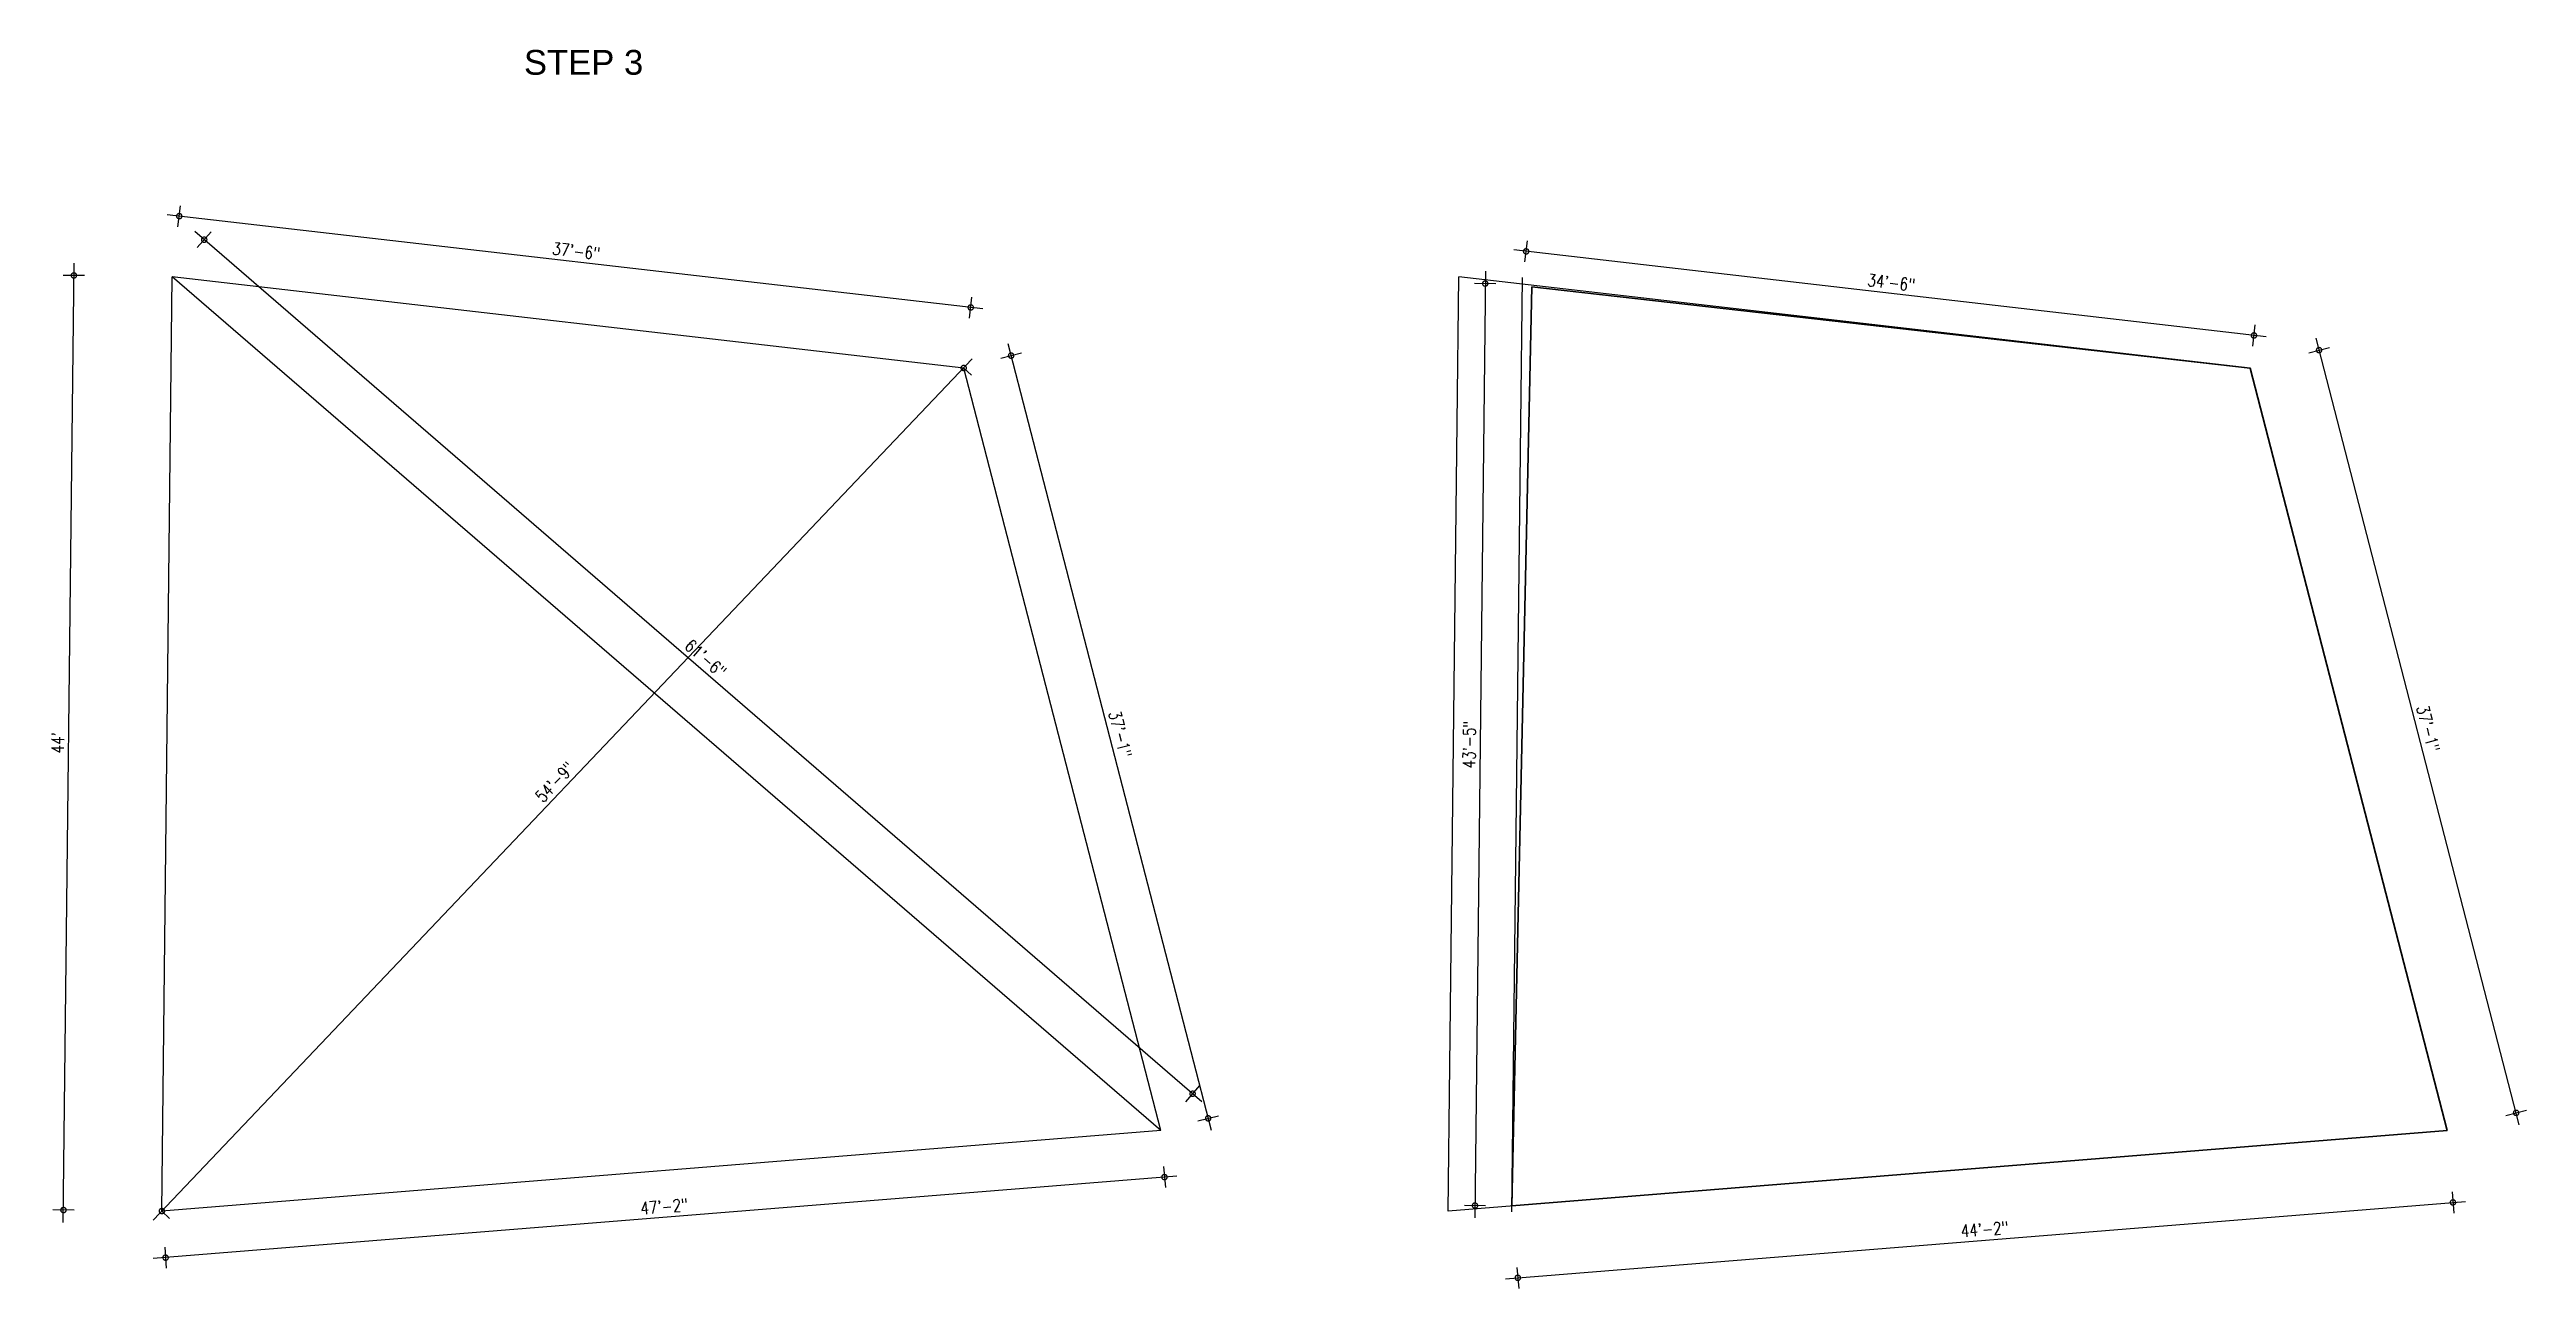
# Model space of a CAD drawing. Header units: inches. Extents: x 352731 to 371558, y -52658 to -39161.
# Drawn here: x 358010 to 359409, y -47309 to -46609 of the extents above; entities that cross this region are included whole.
import ezdxf

# ---------------------------------------------------------------- set-up
doc = ezdxf.new("R2010")
doc.units = ezdxf.units.IN
doc.header["$LTSCALE"] = 2
doc.header["$MEASUREMENT"] = 0
doc.header["$PDMODE"] = 34
doc.layers.get('0').update_dxf_attribs({"linetype": 'CONTINUOUS'})
doc.layers.get('DEFPOINTS').update_dxf_attribs({"color": 141, "linetype": 'CONTINUOUS'})
doc.layers.add('door', color=20, linetype='CONTINUOUS', lineweight=35)
doc.styles.add('ROMANS', font='Romans.shx', dxfattribs={"width": 0.8})
doc.styles.get("Standard").update_dxf_attribs({"font": 'ARIALN.TTF'})
doc.dimstyles.new('8 SCALE', dxfattribs={"dimscale": 0, "dimtxt": 7, "dimasz": 6, "dimexe": 6, "dimexo": 2, "dimgap": 2, "dimtad": 1, "dimdec": 0, "dimzin": 0, "dimdsep": 46, "dimlunit": 4, "dimtxsty": 'ROMANS', "dimblk": 'DOTSMALL', "dimcen": 0, "dimdle": 7, "dimclrd": 8, "dimclre": 8, "dimclrt": 3, "dimadec": 0, "dimazin": 0, "dimtfac": 1, "dimtdec": 0, "dimtofl": 0, "dimtmove": 2, "dimatfit": 3, "dimfxl": 6, "dimfxlon": 1, "dimtolj": 1, "dimtzin": 0, "dimarcsym": 0})

msp = doc.modelspace()

# ---------------------------------------------------------------- texts
at = {"color": 7, "linetype": 'ByBlock', "lineweight": 5, "insert": (358311.6, -46616), "char_height": 14, "width": 235.547, "attachment_point": 5}
msp.add_mtext('{\\fArial CE|b0|i0|c0|p34;STEP 3}', dxfattribs=at)

# ---------------------------------------------------------------- blocks, each defined once
blk = doc.blocks.new('_DOTSMALL')
at = {"color": 0, "linetype": 'ByBlock', "const_width": 0.5}
blk.add_lwpolyline([(-0.0625, 0, 1), (0.0625, 0, 1)], format="xyb", close=True, dxfattribs=at)
blk = doc.blocks.new('*D474')
at = {"color": 8, "lineweight": -2, "ltscale": 0.5, "transparency": 16777216}
for p, q in [((358082.5, -46708.8), (358083.9, -46696.9)), ((358537.2, -46755.2), (358076.3, -46702)), ((358529.6, -46760.4), (358530.9, -46748.5))]:
    blk.add_line(p, q, dxfattribs=at)
at = {"layer": 'DEFPOINTS', "color": 0, "ltscale": 0.5, "transparency": 16777216}
for p in [(358083.2, -46702.8), (358079.3, -46737), (358526.3, -46788.6)]:
    blk.add_point(p, dxfattribs=at)
at = {"color": 8, "lineweight": -2, "ltscale": 0.5, "transparency": 16777216, "xscale": 6, "yscale": 6, "zscale": 6}
for p, rotation in [((358083.2, -46702.8), 173.4156412186379), ((358530.3, -46754.4), 353.4156412186379)]:
    blk.add_blockref('_DOTSMALL', p, dxfattribs=dict(at, rotation=rotation))
at = {"color": 3, "ltscale": 0.5, "transparency": 16777216, "insert": (358307.4, -46722.5), "char_height": 7, "attachment_point": 5, "rotation": 353.4156, "style": 'ROMANS'}
blk.add_mtext('\\A1;37\'-6"', dxfattribs=at)
blk = doc.blocks.new('*D475')
at = {"color": 8, "lineweight": -2, "ltscale": 0.5, "transparency": 16777216}
for p, q in [((358547.3, -46783.1), (358558.9, -46780.1)), ((358666.2, -47219.3), (358551.4, -46774.9)), ((358658.6, -47214), (358670.2, -47211))]:
    blk.add_line(p, q, dxfattribs=at)
at = {"layer": 'DEFPOINTS', "color": 0, "ltscale": 0.5, "transparency": 16777216}
for p in [(358553.1, -46781.6), (358526.3, -46788.6), (358637.6, -47219.4)]:
    blk.add_point(p, dxfattribs=at)
at = {"color": 8, "lineweight": -2, "ltscale": 0.5, "transparency": 16777216, "xscale": 6, "yscale": 6, "zscale": 6}
for p, rotation in [((358553.1, -46781.6), 104.482138585315), ((358664.4, -47212.5), 284.4821385853149)]:
    blk.add_blockref('_DOTSMALL', p, dxfattribs=dict(at, rotation=rotation))
at = {"color": 3, "ltscale": 0.5, "transparency": 16777216, "insert": (358614.7, -46995.5), "char_height": 7, "attachment_point": 5, "rotation": 284.4821, "style": 'ROMANS'}
blk.add_mtext('\\A1;37\'-1"', dxfattribs=at)
blk = doc.blocks.new('*D476')
at = {"color": 8, "lineweight": -2, "ltscale": 0.5, "transparency": 16777216}
for p, q in [((358646.7, -47245.1), (358068.5, -47291.7)), ((358639.2, -47239.7), (358640.2, -47251.6)), ((358075, -47285.2), (358075.9, -47297.1))]:
    blk.add_line(p, q, dxfattribs=at)
at = {"layer": 'DEFPOINTS', "color": 0, "ltscale": 0.5, "transparency": 16777216}
for p in [(358637.6, -47219.4), (358073.4, -47264.9), (358075.5, -47291.2)]:
    blk.add_point(p, dxfattribs=at)
at = {"color": 8, "lineweight": -2, "ltscale": 0.5, "transparency": 16777216, "xscale": 6, "yscale": 6, "zscale": 6}
for p, rotation in [((358639.7, -47245.7), 4.61093881385768), ((358075.5, -47291.2), 184.6109388138577)]:
    blk.add_blockref('_DOTSMALL', p, dxfattribs=dict(at, rotation=rotation))
at = {"color": 3, "ltscale": 0.5, "transparency": 16777216, "insert": (358357.1, -47262.3), "char_height": 7, "attachment_point": 5, "rotation": 4.6109, "style": 'ROMANS'}
blk.add_mtext('\\A1;47\'-2"', dxfattribs=at)
blk = doc.blocks.new('*D477')
at = {"color": 8, "lineweight": -2, "ltscale": 0.5, "transparency": 16777216}
for p, q in [((358017.7, -47271.3), (358023.8, -46729.3)), ((358029.7, -46736.4), (358017.7, -46736.3)), ((358023.8, -47264.4), (358011.8, -47264.2))]:
    blk.add_line(p, q, dxfattribs=at)
at = {"layer": 'DEFPOINTS', "color": 0, "ltscale": 0.5, "transparency": 16777216}
for p in [(358023.7, -46736.3), (358079.3, -46737), (358073.4, -47264.9)]:
    blk.add_point(p, dxfattribs=at)
at = {"color": 8, "lineweight": -2, "ltscale": 0.5, "transparency": 16777216, "xscale": 6, "yscale": 6, "zscale": 6}
for p, rotation in [((358023.7, -46736.3), 89.35652801203919), ((358017.8, -47264.3), 269.3565280120392)]:
    blk.add_blockref('_DOTSMALL', p, dxfattribs=dict(at, rotation=rotation))
at = {"color": 3, "ltscale": 0.5, "transparency": 16777216, "insert": (358014.6, -47000.3), "char_height": 7, "attachment_point": 5, "rotation": 89.3565, "style": 'ROMANS'}
blk.add_mtext("\\A1;44'", dxfattribs=at)
blk = doc.blocks.new('*D478')
at = {"color": 8, "lineweight": -2, "ltscale": 0.5, "transparency": 16777216}
for p, q in [((358660.9, -47203.1), (358092, -46711.5)), ((358093.4, -46720.6), (358101.2, -46711.6)), ((358651.7, -47203.1), (358659.6, -47194))]:
    blk.add_line(p, q, dxfattribs=at)
at = {"layer": 'DEFPOINTS', "color": 0, "ltscale": 0.5, "transparency": 16777216}
for p in [(358097.3, -46716.1), (358079.3, -46737), (358637.6, -47219.4)]:
    blk.add_point(p, dxfattribs=at)
at = {"color": 8, "lineweight": -2, "ltscale": 0.5, "transparency": 16777216, "xscale": 6, "yscale": 6, "zscale": 6}
for p, rotation in [((358097.3, -46716.1), 139.1686059417734), ((358655.6, -47198.6), 319.1686059417734)]:
    blk.add_blockref('_DOTSMALL', p, dxfattribs=dict(at, rotation=rotation))
at = {"color": 3, "ltscale": 0.5, "transparency": 16777216, "insert": (358380.5, -46952.7), "char_height": 7, "attachment_point": 5, "rotation": 319.1686, "style": 'ROMANS'}
blk.add_mtext('\\A1;61\'-6"', dxfattribs=at)
blk = doc.blocks.new('*D479')
at = {"color": 8, "lineweight": -2, "ltscale": 0.5, "transparency": 16777216}
for p, q in [((358068.5, -47270), (358531.1, -46783.5)), ((358526.3, -46788.6), (358530.7, -46792.7)), ((358073.4, -47264.9), (358077.7, -47269.1))]:
    blk.add_line(p, q, dxfattribs=at)
at = {"layer": 'DEFPOINTS', "color": 0, "ltscale": 0.5, "transparency": 16777216}
for p in [(358526.3, -46788.6), (358526.3, -46788.6), (358073.4, -47264.9)]:
    blk.add_point(p, dxfattribs=at)
at = {"color": 8, "lineweight": -2, "ltscale": 0.5, "transparency": 16777216, "xscale": 6, "yscale": 6, "zscale": 6}
for p, rotation in [((358526.3, -46788.6), 46.44271041382918), ((358073.4, -47264.9), 226.4427104138292)]:
    blk.add_blockref('_DOTSMALL', p, dxfattribs=dict(at, rotation=rotation))
at = {"color": 3, "ltscale": 0.5, "transparency": 16777216, "insert": (358295.4, -47022.5), "char_height": 7, "attachment_point": 5, "rotation": 46.4427, "style": 'ROMANS'}
blk.add_mtext('\\A1;54\'-9"', dxfattribs=at)
blk = doc.blocks.new('*D480')
at = {"color": 8, "lineweight": -2, "ltscale": 0.5, "transparency": 16777216}
for p, q in [((358832.3, -47303.2), (359374.5, -47259.5)), ((359367, -47254.1), (359368, -47266)), ((358838.8, -47296.7), (358839.8, -47308.6))]:
    blk.add_line(p, q, dxfattribs=at)
at = {"layer": 'DEFPOINTS', "color": 0, "ltscale": 0.5, "transparency": 16777216}
for p in [(359364.2, -47219.4), (359367.5, -47260), (358836, -47262)]:
    blk.add_point(p, dxfattribs=at)
at = {"color": 8, "lineweight": -2, "ltscale": 0.5, "transparency": 16777216, "xscale": 6, "yscale": 6, "zscale": 6}
for p, rotation in [((359367.5, -47260), 4.61093881385841), ((358839.3, -47302.6), 184.6109388138584)]:
    blk.add_blockref('_DOTSMALL', p, dxfattribs=dict(at, rotation=rotation))
at = {"color": 3, "ltscale": 0.5, "transparency": 16777216, "insert": (359102.9, -47275.2), "char_height": 7, "attachment_point": 5, "rotation": 4.6109, "style": 'ROMANS'}
blk.add_mtext('\\A1;44\'-2"', dxfattribs=at)
blk = doc.blocks.new('*D481')
at = {"color": 8, "lineweight": -2, "ltscale": 0.5, "transparency": 16777216}
for p, q in [((359286.1, -46780), (359297.7, -46777)), ((359405, -47216.1), (359290.2, -46771.7)), ((359397.4, -47210.9), (359409, -47207.9))]:
    blk.add_line(p, q, dxfattribs=at)
at = {"layer": 'DEFPOINTS', "color": 0, "ltscale": 0.5, "transparency": 16777216}
for p in [(359291.9, -46778.5), (359253, -46788.6), (359364.2, -47219.4)]:
    blk.add_point(p, dxfattribs=at)
at = {"color": 8, "lineweight": -2, "ltscale": 0.5, "transparency": 16777216, "xscale": 6, "yscale": 6, "zscale": 6}
for p, rotation in [((359291.9, -46778.5), 104.4821385853159), ((359403.2, -47209.4), 284.4821385853159)]:
    blk.add_blockref('_DOTSMALL', p, dxfattribs=dict(at, rotation=rotation))
at = {"color": 3, "ltscale": 0.5, "transparency": 16777216, "insert": (359353.5, -46992.4), "char_height": 7, "attachment_point": 5, "rotation": 284.4821, "style": 'ROMANS'}
blk.add_mtext('\\A1;37\'-1"', dxfattribs=at)
blk = doc.blocks.new('*D482')
at = {"color": 8, "lineweight": -2, "ltscale": 0.5, "transparency": 16777216}
for p, q in [((359262, -46771), (358837, -46721.9)), ((358843.3, -46728.7), (358844.7, -46716.8)), ((359254.4, -46776.2), (359255.8, -46764.2))]:
    blk.add_line(p, q, dxfattribs=at)
at = {"layer": 'DEFPOINTS', "color": 0, "ltscale": 0.5, "transparency": 16777216}
for p in [(358844, -46722.7), (358841.9, -46741.1), (359253, -46788.6)]:
    blk.add_point(p, dxfattribs=at)
at = {"color": 8, "lineweight": -2, "ltscale": 0.5, "transparency": 16777216, "xscale": 6, "yscale": 6, "zscale": 6}
for p, rotation in [((358844, -46722.7), 173.4156412186381), ((359255.1, -46770.2), 353.4156412186381)]:
    blk.add_blockref('_DOTSMALL', p, dxfattribs=dict(at, rotation=rotation))
at = {"color": 3, "ltscale": 0.5, "transparency": 16777216, "insert": (359050.2, -46740.3), "char_height": 7, "attachment_point": 5, "rotation": 353.4156, "style": 'ROMANS'}
blk.add_mtext('\\A1;34\'-6"', dxfattribs=at)
blk = doc.blocks.new('*D483')
at = {"color": 8, "lineweight": -2, "ltscale": 0.5, "transparency": 16777216}
for p, q in [((358826.9, -46741), (358814.9, -46740.8)), ((358821, -46733.9), (358815, -47268.8)), ((358821.1, -47261.9), (358809.1, -47261.7))]:
    blk.add_line(p, q, dxfattribs=at)
at = {"layer": 'DEFPOINTS', "color": 0, "ltscale": 0.5, "transparency": 16777216}
for p in [(358841.9, -46741.1), (358815.1, -47261.8), (358836, -47262)]:
    blk.add_point(p, dxfattribs=at)
at = {"color": 8, "lineweight": -2, "ltscale": 0.5, "transparency": 16777216, "xscale": 6, "yscale": 6, "zscale": 6}
for p, rotation in [((358820.9, -46740.9), 89.35652801204442), ((358815.1, -47261.8), 269.3565280120444)]:
    blk.add_blockref('_DOTSMALL', p, dxfattribs=dict(at, rotation=rotation))
at = {"color": 3, "ltscale": 0.5, "transparency": 16777216, "insert": (358811.9, -47001.3), "char_height": 7, "attachment_point": 5, "rotation": 89.3565, "style": 'ROMANS'}
blk.add_mtext('\\A1;43\'-5"', dxfattribs=at)

# ---------------------------------------------------------------- dimensions: what is measured, and where the dimension line sits
at = {"ltscale": 0.5}
for p1, p2, distance, picture, middle in [((358526.3, -46788.6), (358079.3, -46737), -34.3, '*D474', (358307.4, -46722.5)), ((358637.6, -47219.4), (358079.3, -46737), -27.6, '*D478', (358380.5, -46952.7)), ((358073.4, -47264.9), (358079.3, -46737), 55.5, '*D477', (358014.6, -47000.3)), ((359253, -46788.6), (358841.9, -46741.1), -18.5, '*D482', (359050.2, -46740.3)), ((358841.9, -46741.1), (358836, -47262), -20.9, '*D483', (358811.9, -47001.3)), ((358073.4, -47264.9), (358526.3, -46788.6), 0, '*D479', (358295.4, -47022.5)), ((358637.6, -47219.4), (358526.3, -46788.6), -27.7, '*D475', (358614.7, -46995.5)), ((359364.2, -47219.4), (359253, -46788.6), -40.3, '*D481', (359353.5, -46992.4)), ((358637.6, -47219.4), (358073.4, -47264.9), 26.3, '*D476', (358357.1, -47262.3)), ((358836, -47262), (359364.2, -47219.4), -40.7, '*D480', (359102.9, -47275.2))]:
    dim = msp.add_aligned_dim(p1=p1, p2=p2, distance=distance, dimstyle='8 SCALE', override={"dimscale": 1}, dxfattribs=at)
    dim.commit()
    dim.dimension.update_dxf_attribs({"geometry": picture, "text_midpoint": middle})

# ---------------------------------------------------------------- linework, layer by layer
at = {"ltscale": 0.5}
for p, q in [((358073.4, -47264.9), (358079.3, -46737)), ((358526.3, -46788.6), (358079.3, -46737)), ((358637.6, -47219.4), (358079.3, -46737)), ((358800, -47264.9), (358805.9, -46737)), ((359253, -46788.6), (358805.9, -46737)), ((358836, -47265.3), (358841.9, -46737.4)), ((358637.6, -47219.4), (358526.3, -46788.6)), ((359364.2, -47219.4), (359253, -46788.6)), ((358637.6, -47219.4), (358073.4, -47264.9)), ((359364.2, -47219.4), (358800, -47264.9))]:
    msp.add_line(p, q, dxfattribs=at)
at = {"layer": 'door', "color": 3, "ltscale": 0.5}
msp.add_lwpolyline([(359253, -46788.6), (358847.3, -46742.8), (358836, -47262), (359364.2, -47219.4)], close=True, dxfattribs=at)

msp.set_redraw_order([(e.dxf.handle, doc.entitydb.next_handle()) for e in msp.query("TEXT MTEXT ATTDEF DIMENSION ARC_DIMENSION")])  # texts and dimensions are drawn at this point

doc.saveas('drawing.dxf')
